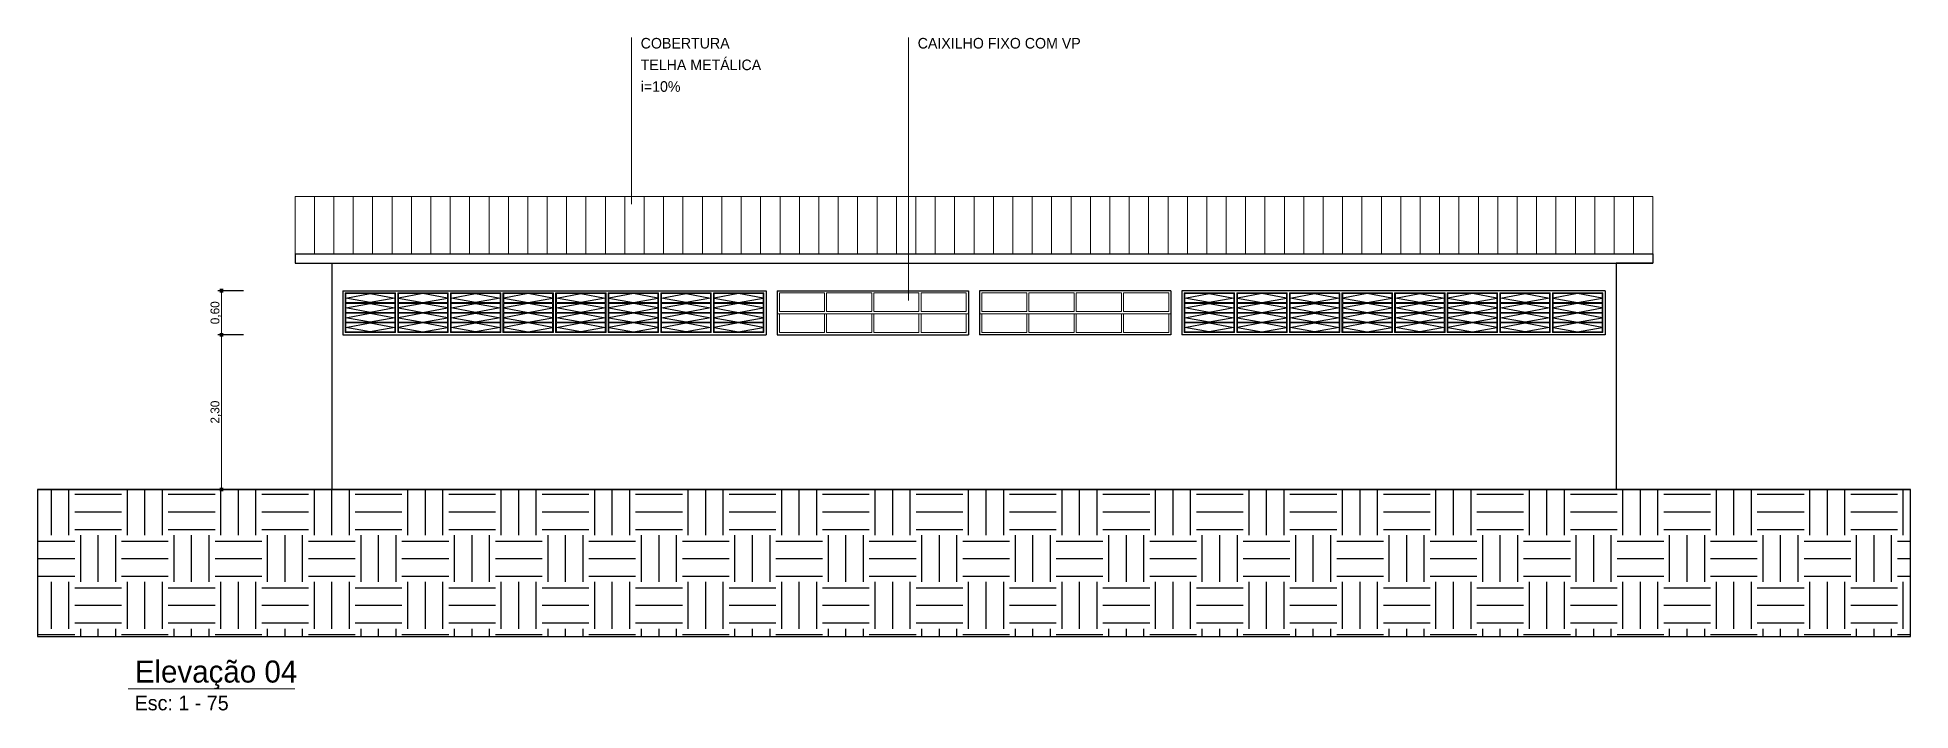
# Model space of a CAD drawing. Header units: millimetres. Extents: x 3006 to 6000, y 1661 to 3774.
# Drawn here: x 4119.37 to 4144.82, y 1804.75 to 1813.89 of the extents above; entities that cross this region are included whole.
import ezdxf

# ---------------------------------------------------------------- set-up
doc = ezdxf.new("R2010")
doc.units = ezdxf.units.MM
doc.header["$LTSCALE"] = 10
doc.linetypes.add('TT4', pattern=[0.1, 0.05, -0.05])
for name, color, linetype, lineweight in [('.10', 200, 'Continuous', 9), ('.15', 150, 'Continuous', 15), ('.25', 70, 'Continuous', 25), ('.30', 50, 'Continuous', 30), ('COTAS', 230, 'Continuous', 15)]:
    doc.layers.add(name, color=color, linetype=linetype, lineweight=lineweight)
for name, color, linetype in [('.20 hachura', 185, 'Continuous'), ('ARQ-SMB', 9, 'Continuous'), ('Escrita', 34, 'Continuous')]:
    doc.layers.add(name, color=color, linetype=linetype)
doc.layers.add('Verde', color=7, linetype='Continuous', true_color=0x136734)
doc.styles.add('Texto Wilian', font='himalaya.ttf')
doc.dimstyles.new('Cota 1-75 Exter WMJ', dxfattribs={"dimtxt": 0.12, "dimasz": 0.05, "dimexe": 0.05, "dimexo": 0.1, "dimgap": 0.002, "dimtad": 1, "dimzin": 1, "dimtxsty": 'Texto Wilian', "dimblk": 'BOXFILLED', "dimcen": 2.5, "dimclrd": 230, "dimclre": 230, "dimclrt": 104, "dimazin": 0, "dimtfac": 1, "dimtix": 1, "dimtmove": 0, "dimatfit": 3, "dimfxl": 0.3, "dimfxlon": 1, "dimlwd": 20, "dimarcsym": 1})

msp = doc.modelspace()

# ---------------------------------------------------------------- texts
at = {"layer": 'Escrita', "style": 'Texto Wilian'}
for s, p in [('COBERTURA', (4127.569, 1813.744)), ('CAIXILHO FIXO COM VP', (4131.333, 1813.744)), ('TELHA METÁLICA', (4127.569, 1813.45)), ('i=10%%%', (4127.569, 1813.156))]:
    msp.add_text(s, height=0.144, dxfattribs=at).set_placement(p)
at = {"layer": 'Escrita', "attachment_point": 1, "style": 'Texto Wilian'}
for s, insert, char_height, width in [('{\\C50;Elevação 04 }', (4120.695, 1805.429), 0.3, 7.44131), ('{\\C50;Esc: 1 - 75}', (4120.693, 1804.952), 0.2, 3.14298)]:
    msp.add_mtext(s, dxfattribs=dict(at, insert=insert, char_height=char_height, width=width))

# ---------------------------------------------------------------- blocks, each defined once
blk = doc.blocks.new('_BoxFilled')
at = {"color": 0, "linetype": 'ByBlock', "lineweight": -2}
blk.add_line((-0.5, 0), (-1, 0), dxfattribs=at)
at = {"color": 0, "linetype": 'ByBlock'}
blk.add_solid([(-0.5, 0.5), (0.5, 0.5), (-0.5, -0.5), (0.5, -0.5)], dxfattribs=at)
blk = doc.blocks.new('*D558')
at = {"layer": 'COTAS', "color": 230, "lineweight": -2, "transparency": 16777216}
for p, q in [((4122.173, 1809.854), (4121.823, 1809.854)), ((4122.173, 1807.754), (4121.823, 1807.754))]:
    blk.add_line(p, q, dxfattribs=at)
at = {"layer": 'COTAS', "color": 230, "linetype": 'Continuous', "lineweight": 20, "transparency": 16777216}
blk.add_line((4121.873, 1807.804), (4121.873, 1809.804), dxfattribs=at)
at = {"layer": 'Defpoints', "color": 0, "transparency": 16777216}
for p in [(4121.873, 1809.854), (4123.373, 1809.854), (4123.373, 1807.754)]:
    blk.add_point(p, dxfattribs=at)
at = {"layer": 'COTAS', "color": 230, "lineweight": 20, "transparency": 16777216, "xscale": 0.05, "yscale": 0.05, "zscale": 0.05}
for p, rotation in [((4121.873, 1809.854), 90), ((4121.873, 1807.754), 270)]:
    blk.add_blockref('_BoxFilled', p, dxfattribs=dict(at, rotation=rotation))
at = {"layer": 'COTAS', "color": 104, "transparency": 16777216, "insert": (4121.796, 1808.804), "char_height": 0.12, "attachment_point": 5, "rotation": 90, "style": 'Texto Wilian'}
blk.add_mtext('2,30', dxfattribs=at)
blk = doc.blocks.new('*D559')
at = {"layer": 'COTAS', "color": 230, "lineweight": -2, "transparency": 16777216}
for p, q in [((4122.173, 1810.454), (4121.823, 1810.454)), ((4122.173, 1809.854), (4121.823, 1809.854))]:
    blk.add_line(p, q, dxfattribs=at)
at = {"layer": 'COTAS', "color": 230, "linetype": 'Continuous', "lineweight": 20, "transparency": 16777216}
blk.add_line((4121.873, 1809.904), (4121.873, 1810.404), dxfattribs=at)
at = {"layer": 'Defpoints', "color": 0, "transparency": 16777216}
for p in [(4121.873, 1810.454), (4123.373, 1810.454), (4123.373, 1809.854)]:
    blk.add_point(p, dxfattribs=at)
at = {"layer": 'COTAS', "color": 230, "lineweight": 20, "transparency": 16777216, "xscale": 0.05, "yscale": 0.05, "zscale": 0.05}
for p, rotation in [((4121.873, 1810.454), 90), ((4121.873, 1809.854), 270)]:
    blk.add_blockref('_BoxFilled', p, dxfattribs=dict(at, rotation=rotation))
at = {"layer": 'COTAS', "color": 104, "transparency": 16777216, "insert": (4121.796, 1810.154), "char_height": 0.12, "attachment_point": 5, "rotation": 90, "style": 'Texto Wilian'}
blk.add_mtext('0,60', dxfattribs=at)

# ---------------------------------------------------------------- dimensions: what is measured, and where the dimension line sits
at = {"layer": 'COTAS'}
dim = msp.add_linear_dim(base=(4121.873, 1810.454), p1=(4123.373, 1809.854), p2=(4123.373, 1810.454), angle=90, dimstyle='Cota 1-75 Exter WMJ', override={"dimtmove": 1}, dxfattribs=at)
dim.commit()
dim.dimension.update_dxf_attribs({"geometry": '*D559', "text_midpoint": (4121.796, 1810.154)})
dim = msp.add_linear_dim(base=(4121.873, 1809.854), p1=(4123.373, 1807.754), p2=(4123.373, 1809.854), angle=90, text='2,30', dimstyle='Cota 1-75 Exter WMJ', override={"dimtmove": 1}, dxfattribs=at)
dim.commit()
dim.dimension.update_dxf_attribs({"geometry": '*D558', "text_midpoint": (4121.796, 1808.804)})

# ---------------------------------------------------------------- hatches: boundary and pattern name
at = {"layer": '.20 hachura', "true_color": 0xc2a3a3}
h = msp.add_hatch(dxfattribs=at)
h.set_pattern_fill('EARTH', color=253, scale=0.1)
h.paths.add_polyline_path([(4144.823, 1805.754), (4144.823, 1807.754), (4119.373, 1807.754), (4119.373, 1805.754)])

# ---------------------------------------------------------------- linework, layer by layer
at = {"layer": '.10', "color": 200, "lineweight": 9}
for p, q in [((4123.553, 1810.424), (4124.238, 1810.424)), ((4123.553, 1810.424), (4123.553, 1809.884)), ((4123.563, 1810.414), (4124.228, 1810.414)), ((4123.563, 1810.414), (4123.563, 1810.291)), ((4123.563, 1810.291), (4124.228, 1810.291)), ((4123.563, 1810.281), (4123.563, 1810.159)), ((4123.563, 1810.281), (4124.228, 1810.281)), ((4124.228, 1810.414), (4124.228, 1810.291)), ((4124.228, 1810.281), (4124.228, 1810.159)), ((4124.238, 1810.424), (4124.238, 1809.884)), ((4124.953, 1810.424), (4124.268, 1810.424)), ((4124.268, 1810.424), (4124.268, 1809.884)), ((4124.943, 1810.414), (4124.278, 1810.414)), ((4124.278, 1810.414), (4124.278, 1810.291)), ((4124.943, 1810.291), (4124.278, 1810.291)), ((4124.278, 1810.281), (4124.278, 1810.159)), ((4124.943, 1810.281), (4124.278, 1810.281)), ((4124.943, 1810.414), (4124.943, 1810.291)), ((4124.943, 1810.281), (4124.943, 1810.159)), ((4124.953, 1810.424), (4124.953, 1809.884)), ((4124.983, 1810.424), (4125.668, 1810.424)), ((4124.983, 1810.424), (4124.983, 1809.884)), ((4124.993, 1810.414), (4125.658, 1810.414)), ((4124.993, 1810.414), (4124.993, 1810.291)), ((4124.993, 1810.291), (4125.658, 1810.291)), ((4124.993, 1810.281), (4124.993, 1810.159)), ((4124.993, 1810.281), (4125.658, 1810.281)), ((4125.658, 1810.414), (4125.658, 1810.291)), ((4125.658, 1810.281), (4125.658, 1810.159)), ((4125.668, 1810.424), (4125.668, 1809.884)), ((4126.383, 1810.424), (4125.698, 1810.424)), ((4125.698, 1810.424), (4125.698, 1809.884)), ((4126.373, 1810.414), (4125.708, 1810.414)), ((4125.708, 1810.414), (4125.708, 1810.291)), ((4126.373, 1810.291), (4125.708, 1810.291)), ((4125.708, 1810.281), (4125.708, 1810.159)), ((4126.373, 1810.281), (4125.708, 1810.281)), ((4126.373, 1810.414), (4126.373, 1810.291)), ((4126.373, 1810.281), (4126.373, 1810.159)), ((4126.383, 1810.424), (4126.383, 1809.884)), ((4126.413, 1810.424), (4127.098, 1810.424)), ((4126.413, 1810.424), (4126.413, 1809.884)), ((4126.423, 1810.414), (4127.088, 1810.414)), ((4126.423, 1810.414), (4126.423, 1810.291)), ((4126.423, 1810.291), (4127.088, 1810.291)), ((4126.423, 1810.281), (4126.423, 1810.159)), ((4126.423, 1810.281), (4127.088, 1810.281)), ((4127.088, 1810.414), (4127.088, 1810.291)), ((4127.088, 1810.281), (4127.088, 1810.159)), ((4127.098, 1810.424), (4127.098, 1809.884)), ((4127.813, 1810.424), (4127.128, 1810.424)), ((4127.128, 1810.424), (4127.128, 1809.884)), ((4127.803, 1810.414), (4127.138, 1810.414)), ((4127.138, 1810.414), (4127.138, 1810.291)), ((4127.803, 1810.291), (4127.138, 1810.291)), ((4127.138, 1810.281), (4127.138, 1810.159)), ((4127.803, 1810.281), (4127.138, 1810.281)), ((4127.803, 1810.414), (4127.803, 1810.291)), ((4127.803, 1810.281), (4127.803, 1810.159)), ((4127.813, 1810.424), (4127.813, 1809.884)), ((4127.843, 1810.424), (4128.528, 1810.424)), ((4127.843, 1810.424), (4127.843, 1809.884)), ((4127.853, 1810.414), (4128.518, 1810.414)), ((4127.853, 1810.414), (4127.853, 1810.291)), ((4127.853, 1810.291), (4128.518, 1810.291)), ((4127.853, 1810.281), (4127.853, 1810.159)), ((4127.853, 1810.281), (4128.518, 1810.281)), ((4128.518, 1810.414), (4128.518, 1810.291)), ((4128.518, 1810.281), (4128.518, 1810.159)), ((4128.528, 1810.424), (4128.528, 1809.884)), ((4129.243, 1810.424), (4128.558, 1810.424)), ((4128.558, 1810.424), (4128.558, 1809.884)), ((4129.233, 1810.414), (4128.568, 1810.414)), ((4128.568, 1810.414), (4128.568, 1810.291)), ((4129.233, 1810.291), (4128.568, 1810.291)), ((4128.568, 1810.281), (4128.568, 1810.159)), ((4129.233, 1810.281), (4128.568, 1810.281)), ((4129.233, 1810.414), (4129.233, 1810.291)), ((4129.233, 1810.281), (4129.233, 1810.159)), ((4129.243, 1810.424), (4129.243, 1809.884)), ((4129.243, 1810.424), (4129.243, 1809.884)), ((4129.453, 1810.424), (4130.065, 1810.424)), ((4129.453, 1810.424), (4129.453, 1810.169)), ((4130.065, 1810.169), (4130.065, 1810.424)), ((4130.708, 1810.424), (4130.095, 1810.424)), ((4130.095, 1810.169), (4130.095, 1810.424)), ((4130.708, 1810.424), (4130.708, 1810.169)), ((4130.738, 1810.424), (4131.35, 1810.424)), ((4130.738, 1810.424), (4130.738, 1810.169)), ((4131.35, 1810.169), (4131.35, 1810.424)), ((4131.993, 1810.424), (4131.38, 1810.424)), ((4131.38, 1810.169), (4131.38, 1810.424)), ((4131.993, 1810.424), (4131.993, 1810.169)), ((4132.203, 1810.424), (4132.815, 1810.424)), ((4132.203, 1810.424), (4132.203, 1810.169)), ((4132.815, 1810.169), (4132.815, 1810.424)), ((4133.458, 1810.424), (4132.845, 1810.424)), ((4132.845, 1810.169), (4132.845, 1810.424)), ((4133.458, 1810.424), (4133.458, 1810.169)), ((4133.488, 1810.424), (4134.1, 1810.424)), ((4133.488, 1810.424), (4133.488, 1810.169)), ((4134.1, 1810.169), (4134.1, 1810.424)), ((4134.743, 1810.424), (4134.13, 1810.424)), ((4134.13, 1810.169), (4134.13, 1810.424)), ((4134.743, 1810.424), (4134.743, 1810.169)), ((4134.953, 1810.424), (4134.953, 1809.884)), ((4134.953, 1810.424), (4135.638, 1810.424)), ((4134.953, 1810.424), (4134.953, 1809.884)), ((4134.963, 1810.414), (4135.628, 1810.414)), ((4134.963, 1810.414), (4134.963, 1810.291)), ((4134.963, 1810.291), (4135.628, 1810.291)), ((4134.963, 1810.281), (4134.963, 1810.159)), ((4134.963, 1810.281), (4135.628, 1810.281)), ((4135.628, 1810.414), (4135.628, 1810.291)), ((4135.628, 1810.281), (4135.628, 1810.159)), ((4135.638, 1810.424), (4135.638, 1809.884)), ((4136.353, 1810.424), (4135.668, 1810.424)), ((4135.668, 1810.424), (4135.668, 1809.884)), ((4136.343, 1810.414), (4135.678, 1810.414)), ((4135.678, 1810.414), (4135.678, 1810.291)), ((4136.343, 1810.291), (4135.678, 1810.291)), ((4135.678, 1810.281), (4135.678, 1810.159)), ((4136.343, 1810.281), (4135.678, 1810.281)), ((4136.343, 1810.414), (4136.343, 1810.291)), ((4136.343, 1810.281), (4136.343, 1810.159)), ((4136.353, 1810.424), (4136.353, 1809.884)), ((4136.383, 1810.424), (4137.068, 1810.424)), ((4136.383, 1810.424), (4136.383, 1809.884)), ((4136.393, 1810.414), (4137.058, 1810.414)), ((4136.393, 1810.414), (4136.393, 1810.291)), ((4136.393, 1810.291), (4137.058, 1810.291)), ((4136.393, 1810.281), (4136.393, 1810.159)), ((4136.393, 1810.281), (4137.058, 1810.281)), ((4137.058, 1810.414), (4137.058, 1810.291)), ((4137.058, 1810.281), (4137.058, 1810.159)), ((4137.068, 1810.424), (4137.068, 1809.884)), ((4137.783, 1810.424), (4137.098, 1810.424)), ((4137.098, 1810.424), (4137.098, 1809.884)), ((4137.773, 1810.414), (4137.108, 1810.414)), ((4137.108, 1810.414), (4137.108, 1810.291)), ((4137.773, 1810.291), (4137.108, 1810.291)), ((4137.108, 1810.281), (4137.108, 1810.159)), ((4137.773, 1810.281), (4137.108, 1810.281)), ((4137.773, 1810.414), (4137.773, 1810.291)), ((4137.773, 1810.281), (4137.773, 1810.159)), ((4137.783, 1810.424), (4137.783, 1809.884)), ((4137.813, 1810.424), (4138.498, 1810.424)), ((4137.813, 1810.424), (4137.813, 1809.884)), ((4137.823, 1810.414), (4138.488, 1810.414)), ((4137.823, 1810.414), (4137.823, 1810.291)), ((4137.823, 1810.291), (4138.488, 1810.291)), ((4137.823, 1810.281), (4137.823, 1810.159)), ((4137.823, 1810.281), (4138.488, 1810.281)), ((4138.488, 1810.414), (4138.488, 1810.291)), ((4138.488, 1810.281), (4138.488, 1810.159)), ((4138.498, 1810.424), (4138.498, 1809.884)), ((4139.213, 1810.424), (4138.528, 1810.424)), ((4138.528, 1810.424), (4138.528, 1809.884)), ((4139.203, 1810.414), (4138.538, 1810.414)), ((4138.538, 1810.414), (4138.538, 1810.291)), ((4139.203, 1810.291), (4138.538, 1810.291)), ((4138.538, 1810.281), (4138.538, 1810.159)), ((4139.203, 1810.281), (4138.538, 1810.281)), ((4139.203, 1810.414), (4139.203, 1810.291)), ((4139.203, 1810.281), (4139.203, 1810.159)), ((4139.213, 1810.424), (4139.213, 1809.884)), ((4139.243, 1810.424), (4139.928, 1810.424)), ((4139.243, 1810.424), (4139.243, 1809.884)), ((4139.253, 1810.414), (4139.918, 1810.414)), ((4139.253, 1810.414), (4139.253, 1810.291)), ((4139.253, 1810.291), (4139.918, 1810.291)), ((4139.253, 1810.281), (4139.253, 1810.159)), ((4139.253, 1810.281), (4139.918, 1810.281)), ((4139.918, 1810.414), (4139.918, 1810.291)), ((4139.918, 1810.281), (4139.918, 1810.159)), ((4139.928, 1810.424), (4139.928, 1809.884)), ((4140.643, 1810.424), (4139.958, 1810.424)), ((4139.958, 1810.424), (4139.958, 1809.884)), ((4140.633, 1810.414), (4139.968, 1810.414)), ((4139.968, 1810.414), (4139.968, 1810.291)), ((4140.633, 1810.291), (4139.968, 1810.291)), ((4139.968, 1810.281), (4139.968, 1810.159)), ((4140.633, 1810.281), (4139.968, 1810.281)), ((4140.633, 1810.414), (4140.633, 1810.291)), ((4140.633, 1810.281), (4140.633, 1810.159)), ((4140.643, 1810.424), (4140.643, 1809.884)), ((4123.563, 1810.159), (4124.228, 1810.159)), ((4123.563, 1810.149), (4123.563, 1810.026)), ((4123.563, 1810.149), (4124.228, 1810.149)), ((4123.563, 1810.026), (4124.228, 1810.026)), ((4123.563, 1810.016), (4123.563, 1809.894)), ((4123.563, 1810.016), (4124.228, 1810.016)), ((4124.228, 1810.149), (4124.228, 1810.026)), ((4124.228, 1810.016), (4124.228, 1809.894)), ((4124.943, 1810.159), (4124.278, 1810.159)), ((4124.278, 1810.149), (4124.278, 1810.026)), ((4124.943, 1810.149), (4124.278, 1810.149)), ((4124.943, 1810.026), (4124.278, 1810.026)), ((4124.278, 1810.016), (4124.278, 1809.894)), ((4124.943, 1810.016), (4124.278, 1810.016)), ((4124.943, 1810.149), (4124.943, 1810.026)), ((4124.943, 1810.016), (4124.943, 1809.894)), ((4124.993, 1810.159), (4125.658, 1810.159)), ((4124.993, 1810.149), (4124.993, 1810.026)), ((4124.993, 1810.149), (4125.658, 1810.149)), ((4124.993, 1810.026), (4125.658, 1810.026)), ((4124.993, 1810.016), (4124.993, 1809.894)), ((4124.993, 1810.016), (4125.658, 1810.016)), ((4125.658, 1810.149), (4125.658, 1810.026)), ((4125.658, 1810.016), (4125.658, 1809.894)), ((4126.373, 1810.159), (4125.708, 1810.159)), ((4125.708, 1810.149), (4125.708, 1810.026)), ((4126.373, 1810.149), (4125.708, 1810.149)), ((4126.373, 1810.026), (4125.708, 1810.026)), ((4125.708, 1810.016), (4125.708, 1809.894)), ((4126.373, 1810.016), (4125.708, 1810.016)), ((4126.373, 1810.149), (4126.373, 1810.026)), ((4126.373, 1810.016), (4126.373, 1809.894)), ((4126.423, 1810.159), (4127.088, 1810.159)), ((4126.423, 1810.149), (4126.423, 1810.026)), ((4126.423, 1810.149), (4127.088, 1810.149)), ((4126.423, 1810.026), (4127.088, 1810.026)), ((4126.423, 1810.016), (4126.423, 1809.894)), ((4126.423, 1810.016), (4127.088, 1810.016)), ((4127.088, 1810.149), (4127.088, 1810.026)), ((4127.088, 1810.016), (4127.088, 1809.894)), ((4127.803, 1810.159), (4127.138, 1810.159)), ((4127.138, 1810.149), (4127.138, 1810.026)), ((4127.803, 1810.149), (4127.138, 1810.149)), ((4127.803, 1810.026), (4127.138, 1810.026)), ((4127.138, 1810.016), (4127.138, 1809.894)), ((4127.803, 1810.016), (4127.138, 1810.016)), ((4127.803, 1810.149), (4127.803, 1810.026)), ((4127.803, 1810.016), (4127.803, 1809.894)), ((4127.853, 1810.159), (4128.518, 1810.159)), ((4127.853, 1810.149), (4127.853, 1810.026)), ((4127.853, 1810.149), (4128.518, 1810.149)), ((4127.853, 1810.026), (4128.518, 1810.026)), ((4127.853, 1810.016), (4127.853, 1809.894)), ((4127.853, 1810.016), (4128.518, 1810.016)), ((4128.518, 1810.149), (4128.518, 1810.026)), ((4128.518, 1810.016), (4128.518, 1809.894)), ((4129.233, 1810.159), (4128.568, 1810.159)), ((4128.568, 1810.149), (4128.568, 1810.026)), ((4129.233, 1810.149), (4128.568, 1810.149)), ((4129.233, 1810.026), (4128.568, 1810.026)), ((4128.568, 1810.016), (4128.568, 1809.894)), ((4129.233, 1810.016), (4128.568, 1810.016)), ((4129.233, 1810.149), (4129.233, 1810.026)), ((4129.233, 1810.016), (4129.233, 1809.894)), ((4129.423, 1810.139), (4132.023, 1810.139)), ((4130.065, 1810.169), (4129.453, 1810.169)), ((4129.453, 1810.139), (4129.453, 1809.884)), ((4130.065, 1809.884), (4130.065, 1810.139)), ((4130.095, 1810.169), (4130.708, 1810.169)), ((4130.095, 1809.884), (4130.095, 1810.139)), ((4130.708, 1810.139), (4130.708, 1809.884)), ((4131.35, 1810.169), (4130.738, 1810.169)), ((4130.738, 1810.139), (4130.738, 1809.884)), ((4131.35, 1809.884), (4131.35, 1810.139)), ((4131.38, 1810.169), (4131.993, 1810.169)), ((4131.38, 1809.884), (4131.38, 1810.139)), ((4131.993, 1810.139), (4131.993, 1809.884)), ((4134.773, 1810.139), (4132.173, 1810.139)), ((4132.815, 1810.169), (4132.203, 1810.169)), ((4132.203, 1810.139), (4132.203, 1809.884)), ((4132.815, 1809.884), (4132.815, 1810.139)), ((4132.845, 1810.169), (4133.458, 1810.169)), ((4132.845, 1809.884), (4132.845, 1810.139)), ((4133.458, 1810.139), (4133.458, 1809.884)), ((4134.1, 1810.169), (4133.488, 1810.169)), ((4133.488, 1810.139), (4133.488, 1809.884)), ((4134.1, 1809.884), (4134.1, 1810.139)), ((4134.13, 1810.169), (4134.743, 1810.169)), ((4134.13, 1809.884), (4134.13, 1810.139)), ((4134.743, 1810.139), (4134.743, 1809.884)), ((4134.963, 1810.159), (4135.628, 1810.159)), ((4134.963, 1810.149), (4134.963, 1810.026)), ((4134.963, 1810.149), (4135.628, 1810.149)), ((4134.963, 1810.026), (4135.628, 1810.026)), ((4134.963, 1810.016), (4134.963, 1809.894)), ((4134.963, 1810.016), (4135.628, 1810.016)), ((4135.628, 1810.149), (4135.628, 1810.026)), ((4135.628, 1810.016), (4135.628, 1809.894)), ((4136.343, 1810.159), (4135.678, 1810.159)), ((4135.678, 1810.149), (4135.678, 1810.026)), ((4136.343, 1810.149), (4135.678, 1810.149)), ((4136.343, 1810.026), (4135.678, 1810.026)), ((4135.678, 1810.016), (4135.678, 1809.894)), ((4136.343, 1810.016), (4135.678, 1810.016)), ((4136.343, 1810.149), (4136.343, 1810.026)), ((4136.343, 1810.016), (4136.343, 1809.894)), ((4136.393, 1810.159), (4137.058, 1810.159)), ((4136.393, 1810.149), (4136.393, 1810.026)), ((4136.393, 1810.149), (4137.058, 1810.149)), ((4136.393, 1810.026), (4137.058, 1810.026)), ((4136.393, 1810.016), (4136.393, 1809.894)), ((4136.393, 1810.016), (4137.058, 1810.016)), ((4137.058, 1810.149), (4137.058, 1810.026)), ((4137.058, 1810.016), (4137.058, 1809.894)), ((4137.773, 1810.159), (4137.108, 1810.159)), ((4137.108, 1810.149), (4137.108, 1810.026)), ((4137.773, 1810.149), (4137.108, 1810.149)), ((4137.773, 1810.026), (4137.108, 1810.026)), ((4137.108, 1810.016), (4137.108, 1809.894)), ((4137.773, 1810.016), (4137.108, 1810.016)), ((4137.773, 1810.149), (4137.773, 1810.026)), ((4137.773, 1810.016), (4137.773, 1809.894)), ((4137.823, 1810.159), (4138.488, 1810.159)), ((4137.823, 1810.149), (4137.823, 1810.026)), ((4137.823, 1810.149), (4138.488, 1810.149)), ((4137.823, 1810.026), (4138.488, 1810.026)), ((4137.823, 1810.016), (4137.823, 1809.894)), ((4137.823, 1810.016), (4138.488, 1810.016)), ((4138.488, 1810.149), (4138.488, 1810.026)), ((4138.488, 1810.016), (4138.488, 1809.894)), ((4139.203, 1810.159), (4138.538, 1810.159)), ((4138.538, 1810.149), (4138.538, 1810.026)), ((4139.203, 1810.149), (4138.538, 1810.149)), ((4139.203, 1810.026), (4138.538, 1810.026)), ((4138.538, 1810.016), (4138.538, 1809.894)), ((4139.203, 1810.016), (4138.538, 1810.016)), ((4139.203, 1810.149), (4139.203, 1810.026)), ((4139.203, 1810.016), (4139.203, 1809.894)), ((4139.253, 1810.159), (4139.918, 1810.159)), ((4139.253, 1810.149), (4139.253, 1810.026)), ((4139.253, 1810.149), (4139.918, 1810.149)), ((4139.253, 1810.026), (4139.918, 1810.026)), ((4139.253, 1810.016), (4139.253, 1809.894)), ((4139.253, 1810.016), (4139.918, 1810.016)), ((4139.918, 1810.149), (4139.918, 1810.026)), ((4139.918, 1810.016), (4139.918, 1809.894)), ((4140.633, 1810.159), (4139.968, 1810.159)), ((4139.968, 1810.149), (4139.968, 1810.026)), ((4140.633, 1810.149), (4139.968, 1810.149)), ((4140.633, 1810.026), (4139.968, 1810.026)), ((4139.968, 1810.016), (4139.968, 1809.894)), ((4140.633, 1810.016), (4139.968, 1810.016)), ((4140.633, 1810.149), (4140.633, 1810.026)), ((4140.633, 1810.016), (4140.633, 1809.894)), ((4123.553, 1809.884), (4124.238, 1809.884)), ((4123.563, 1809.894), (4124.228, 1809.894)), ((4124.953, 1809.884), (4124.268, 1809.884)), ((4124.943, 1809.894), (4124.278, 1809.894)), ((4124.983, 1809.884), (4125.668, 1809.884)), ((4124.993, 1809.894), (4125.658, 1809.894)), ((4126.383, 1809.884), (4125.698, 1809.884)), ((4126.373, 1809.894), (4125.708, 1809.894)), ((4126.413, 1809.884), (4127.098, 1809.884)), ((4126.423, 1809.894), (4127.088, 1809.894)), ((4127.813, 1809.884), (4127.128, 1809.884)), ((4127.803, 1809.894), (4127.138, 1809.894)), ((4127.843, 1809.884), (4128.528, 1809.884)), ((4127.853, 1809.894), (4128.518, 1809.894)), ((4129.243, 1809.884), (4128.558, 1809.884)), ((4129.233, 1809.894), (4128.568, 1809.894)), ((4129.453, 1809.884), (4130.065, 1809.884)), ((4130.708, 1809.884), (4130.095, 1809.884)), ((4130.738, 1809.884), (4131.35, 1809.884)), ((4131.993, 1809.884), (4131.38, 1809.884)), ((4132.203, 1809.884), (4132.815, 1809.884)), ((4133.458, 1809.884), (4132.845, 1809.884)), ((4133.488, 1809.884), (4134.1, 1809.884)), ((4134.743, 1809.884), (4134.13, 1809.884)), ((4134.953, 1809.884), (4135.638, 1809.884)), ((4134.963, 1809.894), (4135.628, 1809.894)), ((4136.353, 1809.884), (4135.668, 1809.884)), ((4136.343, 1809.894), (4135.678, 1809.894)), ((4136.383, 1809.884), (4137.068, 1809.884)), ((4136.393, 1809.894), (4137.058, 1809.894)), ((4137.783, 1809.884), (4137.098, 1809.884)), ((4137.773, 1809.894), (4137.108, 1809.894)), ((4137.813, 1809.884), (4138.498, 1809.884)), ((4137.823, 1809.894), (4138.488, 1809.894)), ((4139.213, 1809.884), (4138.528, 1809.884)), ((4139.203, 1809.894), (4138.538, 1809.894)), ((4139.243, 1809.884), (4139.928, 1809.884)), ((4139.253, 1809.894), (4139.918, 1809.894)), ((4140.643, 1809.884), (4139.958, 1809.884)), ((4140.633, 1809.894), (4139.968, 1809.894))]:
    msp.add_line(p, q, dxfattribs=at)
at = {"layer": '.15', "color": 150, "lineweight": 15}
for p, q in [((4122.873, 1811.735), (4141.323, 1811.735)), ((4122.873, 1811.735), (4122.873, 1810.955)), ((4123.136, 1810.955), (4123.136, 1811.735)), ((4123.4, 1810.955), (4123.4, 1811.735)), ((4123.664, 1810.955), (4123.664, 1811.735)), ((4123.927, 1810.955), (4123.927, 1811.735)), ((4124.191, 1810.955), (4124.191, 1811.735)), ((4124.454, 1810.955), (4124.454, 1811.735)), ((4124.718, 1810.955), (4124.718, 1811.735)), ((4124.981, 1810.955), (4124.981, 1811.735)), ((4125.245, 1810.955), (4125.245, 1811.735)), ((4125.509, 1810.955), (4125.509, 1811.735)), ((4125.772, 1810.955), (4125.772, 1811.735)), ((4126.036, 1810.955), (4126.036, 1811.735)), ((4126.299, 1810.955), (4126.299, 1811.735)), ((4126.563, 1810.955), (4126.563, 1811.735)), ((4126.826, 1810.955), (4126.826, 1811.735)), ((4127.09, 1810.955), (4127.09, 1811.735)), ((4127.354, 1810.955), (4127.354, 1811.735)), ((4127.617, 1810.955), (4127.617, 1811.735)), ((4127.881, 1810.955), (4127.881, 1811.735)), ((4128.144, 1810.955), (4128.144, 1811.735)), ((4128.408, 1810.955), (4128.408, 1811.735)), ((4128.671, 1810.955), (4128.671, 1811.735)), ((4128.935, 1810.955), (4128.935, 1811.735)), ((4129.199, 1810.955), (4129.199, 1811.735)), ((4129.462, 1810.955), (4129.462, 1811.735)), ((4129.726, 1810.955), (4129.726, 1811.735)), ((4129.989, 1810.955), (4129.989, 1811.735)), ((4130.253, 1810.955), (4130.253, 1811.735)), ((4130.516, 1810.955), (4130.516, 1811.735)), ((4130.78, 1810.955), (4130.78, 1811.735)), ((4131.044, 1810.955), (4131.044, 1811.735)), ((4131.307, 1810.955), (4131.307, 1811.735)), ((4131.571, 1810.955), (4131.571, 1811.735)), ((4131.834, 1810.955), (4131.834, 1811.735)), ((4132.098, 1810.955), (4132.098, 1811.735)), ((4132.361, 1810.955), (4132.361, 1811.735)), ((4132.625, 1810.955), (4132.625, 1811.735)), ((4132.889, 1810.955), (4132.889, 1811.735)), ((4133.152, 1810.955), (4133.152, 1811.735)), ((4133.416, 1810.955), (4133.416, 1811.735)), ((4133.679, 1810.955), (4133.679, 1811.735)), ((4133.943, 1810.955), (4133.943, 1811.735)), ((4134.206, 1810.955), (4134.206, 1811.735)), ((4134.47, 1810.955), (4134.47, 1811.735)), ((4134.734, 1810.955), (4134.734, 1811.735)), ((4134.997, 1810.955), (4134.997, 1811.735)), ((4135.261, 1810.955), (4135.261, 1811.735)), ((4135.524, 1810.955), (4135.524, 1811.735)), ((4135.788, 1810.955), (4135.788, 1811.735)), ((4136.051, 1810.955), (4136.051, 1811.735)), ((4136.315, 1810.955), (4136.315, 1811.735)), ((4136.579, 1810.955), (4136.579, 1811.735)), ((4136.842, 1810.955), (4136.842, 1811.735)), ((4137.106, 1810.955), (4137.106, 1811.735)), ((4137.369, 1810.955), (4137.369, 1811.735)), ((4137.633, 1810.955), (4137.633, 1811.735)), ((4137.896, 1810.955), (4137.896, 1811.735)), ((4138.16, 1810.955), (4138.16, 1811.735)), ((4138.424, 1810.955), (4138.424, 1811.735)), ((4138.687, 1810.955), (4138.687, 1811.735)), ((4138.951, 1810.955), (4138.951, 1811.735)), ((4139.214, 1810.955), (4139.214, 1811.735)), ((4139.478, 1810.955), (4139.478, 1811.735)), ((4139.741, 1810.955), (4139.741, 1811.735)), ((4140.005, 1810.955), (4140.005, 1811.735)), ((4140.269, 1810.955), (4140.269, 1811.735)), ((4140.532, 1810.955), (4140.532, 1811.735)), ((4140.796, 1810.955), (4140.796, 1811.735)), ((4141.059, 1810.955), (4141.059, 1811.735)), ((4141.323, 1811.735), (4141.323, 1810.955))]:
    msp.add_line(p, q, dxfattribs=at)
at = {"layer": '.20 hachura', "color": 253, "true_color": 0xc2a3a3}
msp.add_lwpolyline([(4144.823, 1807.754), (4119.373, 1807.754), (4119.373, 1805.754), (4144.823, 1805.754)], close=True, dxfattribs=at)
at = {"layer": '.25', "color": 70, "lineweight": 25}
for p, q in [((4122.873, 1810.955), (4122.873, 1810.826)), ((4122.873, 1810.955), (4141.323, 1810.955)), ((4122.873, 1810.826), (4123.373, 1810.826)), ((4122.873, 1810.826), (4141.323, 1810.826)), ((4141.323, 1810.826), (4140.823, 1810.826)), ((4141.323, 1810.955), (4141.323, 1810.826))]:
    msp.add_line(p, q, dxfattribs=at)
at = {"layer": '.30', "color": 50, "lineweight": 30}
for p, q in [((4123.373, 1810.826), (4123.373, 1807.754)), ((4140.823, 1810.826), (4140.823, 1807.754)), ((4123.523, 1810.454), (4129.273, 1810.454)), ((4123.523, 1810.454), (4123.523, 1809.854)), ((4129.273, 1810.454), (4129.273, 1809.854)), ((4129.423, 1810.454), (4132.023, 1810.454)), ((4129.423, 1810.454), (4129.423, 1809.854)), ((4132.023, 1810.454), (4132.023, 1809.854)), ((4134.773, 1810.454), (4132.173, 1810.454)), ((4132.173, 1810.454), (4132.173, 1809.854)), ((4134.773, 1810.454), (4134.773, 1809.854)), ((4140.673, 1810.454), (4134.923, 1810.454)), ((4134.923, 1810.454), (4134.923, 1809.854)), ((4140.673, 1810.454), (4140.673, 1809.854)), ((4123.523, 1809.854), (4129.273, 1809.854)), ((4129.423, 1809.854), (4132.023, 1809.854)), ((4134.773, 1809.854), (4132.173, 1809.854)), ((4140.673, 1809.854), (4134.923, 1809.854)), ((4119.373, 1807.754), (4144.823, 1807.754))]:
    msp.add_line(p, q, dxfattribs=at)
at = {"layer": 'ARQ-SMB', "linetype": 'TT4'}
for points in [[(4123.563, 1810.352), (4123.895, 1810.414), (4124.228, 1810.352), (4123.895, 1810.291)], [(4123.563, 1810.22), (4123.895, 1810.281), (4124.228, 1810.22), (4123.895, 1810.159)], [(4124.943, 1810.352), (4124.61, 1810.414), (4124.278, 1810.352), (4124.61, 1810.291)], [(4124.943, 1810.22), (4124.61, 1810.281), (4124.278, 1810.22), (4124.61, 1810.159)], [(4124.993, 1810.352), (4125.325, 1810.414), (4125.658, 1810.352), (4125.325, 1810.291)], [(4124.993, 1810.22), (4125.325, 1810.281), (4125.658, 1810.22), (4125.325, 1810.159)], [(4126.373, 1810.352), (4126.04, 1810.414), (4125.708, 1810.352), (4126.04, 1810.291)], [(4126.373, 1810.22), (4126.04, 1810.281), (4125.708, 1810.22), (4126.04, 1810.159)], [(4126.423, 1810.352), (4126.755, 1810.414), (4127.088, 1810.352), (4126.755, 1810.291)], [(4126.423, 1810.22), (4126.755, 1810.281), (4127.088, 1810.22), (4126.755, 1810.159)], [(4127.803, 1810.352), (4127.47, 1810.414), (4127.138, 1810.352), (4127.47, 1810.291)], [(4127.803, 1810.22), (4127.47, 1810.281), (4127.138, 1810.22), (4127.47, 1810.159)], [(4127.853, 1810.352), (4128.185, 1810.414), (4128.518, 1810.352), (4128.185, 1810.291)], [(4127.853, 1810.22), (4128.185, 1810.281), (4128.518, 1810.22), (4128.185, 1810.159)], [(4129.233, 1810.352), (4128.9, 1810.414), (4128.568, 1810.352), (4128.9, 1810.291)], [(4129.233, 1810.22), (4128.9, 1810.281), (4128.568, 1810.22), (4128.9, 1810.159)], [(4134.963, 1810.352), (4135.295, 1810.414), (4135.628, 1810.352), (4135.295, 1810.291)], [(4134.963, 1810.22), (4135.295, 1810.281), (4135.628, 1810.22), (4135.295, 1810.159)], [(4136.343, 1810.352), (4136.01, 1810.414), (4135.678, 1810.352), (4136.01, 1810.291)], [(4136.343, 1810.22), (4136.01, 1810.281), (4135.678, 1810.22), (4136.01, 1810.159)], [(4136.393, 1810.352), (4136.725, 1810.414), (4137.058, 1810.352), (4136.725, 1810.291)], [(4136.393, 1810.22), (4136.725, 1810.281), (4137.058, 1810.22), (4136.725, 1810.159)], [(4137.773, 1810.352), (4137.44, 1810.414), (4137.108, 1810.352), (4137.44, 1810.291)], [(4137.773, 1810.22), (4137.44, 1810.281), (4137.108, 1810.22), (4137.44, 1810.159)], [(4137.823, 1810.352), (4138.155, 1810.414), (4138.488, 1810.352), (4138.155, 1810.291)], [(4137.823, 1810.22), (4138.155, 1810.281), (4138.488, 1810.22), (4138.155, 1810.159)], [(4139.203, 1810.352), (4138.87, 1810.414), (4138.538, 1810.352), (4138.87, 1810.291)], [(4139.203, 1810.22), (4138.87, 1810.281), (4138.538, 1810.22), (4138.87, 1810.159)], [(4139.253, 1810.352), (4139.585, 1810.414), (4139.918, 1810.352), (4139.585, 1810.291)], [(4139.253, 1810.22), (4139.585, 1810.281), (4139.918, 1810.22), (4139.585, 1810.159)], [(4140.633, 1810.352), (4140.3, 1810.414), (4139.968, 1810.352), (4140.3, 1810.291)], [(4140.633, 1810.22), (4140.3, 1810.281), (4139.968, 1810.22), (4140.3, 1810.159)], [(4123.563, 1810.087), (4123.895, 1810.149), (4124.228, 1810.087), (4123.895, 1810.026)], [(4123.563, 1809.955), (4123.895, 1810.016), (4124.228, 1809.955), (4123.895, 1809.894)], [(4124.943, 1810.087), (4124.61, 1810.149), (4124.278, 1810.087), (4124.61, 1810.026)], [(4124.943, 1809.955), (4124.61, 1810.016), (4124.278, 1809.955), (4124.61, 1809.894)], [(4124.993, 1810.087), (4125.325, 1810.149), (4125.658, 1810.087), (4125.325, 1810.026)], [(4124.993, 1809.955), (4125.325, 1810.016), (4125.658, 1809.955), (4125.325, 1809.894)], [(4126.373, 1810.087), (4126.04, 1810.149), (4125.708, 1810.087), (4126.04, 1810.026)], [(4126.373, 1809.955), (4126.04, 1810.016), (4125.708, 1809.955), (4126.04, 1809.894)], [(4126.423, 1810.087), (4126.755, 1810.149), (4127.088, 1810.087), (4126.755, 1810.026)], [(4126.423, 1809.955), (4126.755, 1810.016), (4127.088, 1809.955), (4126.755, 1809.894)], [(4127.803, 1810.087), (4127.47, 1810.149), (4127.138, 1810.087), (4127.47, 1810.026)], [(4127.803, 1809.955), (4127.47, 1810.016), (4127.138, 1809.955), (4127.47, 1809.894)], [(4127.853, 1810.087), (4128.185, 1810.149), (4128.518, 1810.087), (4128.185, 1810.026)], [(4127.853, 1809.955), (4128.185, 1810.016), (4128.518, 1809.955), (4128.185, 1809.894)], [(4129.233, 1810.087), (4128.9, 1810.149), (4128.568, 1810.087), (4128.9, 1810.026)], [(4129.233, 1809.955), (4128.9, 1810.016), (4128.568, 1809.955), (4128.9, 1809.894)], [(4134.963, 1810.087), (4135.295, 1810.149), (4135.628, 1810.087), (4135.295, 1810.026)], [(4134.963, 1809.955), (4135.295, 1810.016), (4135.628, 1809.955), (4135.295, 1809.894)], [(4136.343, 1810.087), (4136.01, 1810.149), (4135.678, 1810.087), (4136.01, 1810.026)], [(4136.343, 1809.955), (4136.01, 1810.016), (4135.678, 1809.955), (4136.01, 1809.894)], [(4136.393, 1810.087), (4136.725, 1810.149), (4137.058, 1810.087), (4136.725, 1810.026)], [(4136.393, 1809.955), (4136.725, 1810.016), (4137.058, 1809.955), (4136.725, 1809.894)], [(4137.773, 1810.087), (4137.44, 1810.149), (4137.108, 1810.087), (4137.44, 1810.026)], [(4137.773, 1809.955), (4137.44, 1810.016), (4137.108, 1809.955), (4137.44, 1809.894)], [(4137.823, 1810.087), (4138.155, 1810.149), (4138.488, 1810.087), (4138.155, 1810.026)], [(4137.823, 1809.955), (4138.155, 1810.016), (4138.488, 1809.955), (4138.155, 1809.894)], [(4139.203, 1810.087), (4138.87, 1810.149), (4138.538, 1810.087), (4138.87, 1810.026)], [(4139.203, 1809.955), (4138.87, 1810.016), (4138.538, 1809.955), (4138.87, 1809.894)], [(4139.253, 1810.087), (4139.585, 1810.149), (4139.918, 1810.087), (4139.585, 1810.026)], [(4139.253, 1809.955), (4139.585, 1810.016), (4139.918, 1809.955), (4139.585, 1809.894)], [(4140.633, 1810.087), (4140.3, 1810.149), (4139.968, 1810.087), (4140.3, 1810.026)], [(4140.633, 1809.955), (4140.3, 1810.016), (4139.968, 1809.955), (4140.3, 1809.894)]]:
    msp.add_lwpolyline(points, close=True, dxfattribs=at)
at = {"layer": 'Verde', "color": 106, "lineweight": 9}
msp.add_line((4120.607, 1805.044), (4122.871, 1805.044), dxfattribs=at)

msp.set_redraw_order([(e.dxf.handle, doc.entitydb.next_handle()) for e in msp.query("TEXT MTEXT ATTDEF DIMENSION ARC_DIMENSION")])  # texts and dimensions are drawn at this point

# ---------------------------------------------------------------- leaders
at = {"layer": 'COTAS'}
for points in [[(4127.444, 1811.629), (4127.444, 1813.894)], [(4131.208, 1810.319), (4131.208, 1813.894)]]:
    msp.add_leader(points, dimstyle='Cota 1-75 Exter WMJ', override={"dimtmove": 1}, dxfattribs=at)

doc.saveas('drawing.dxf')
